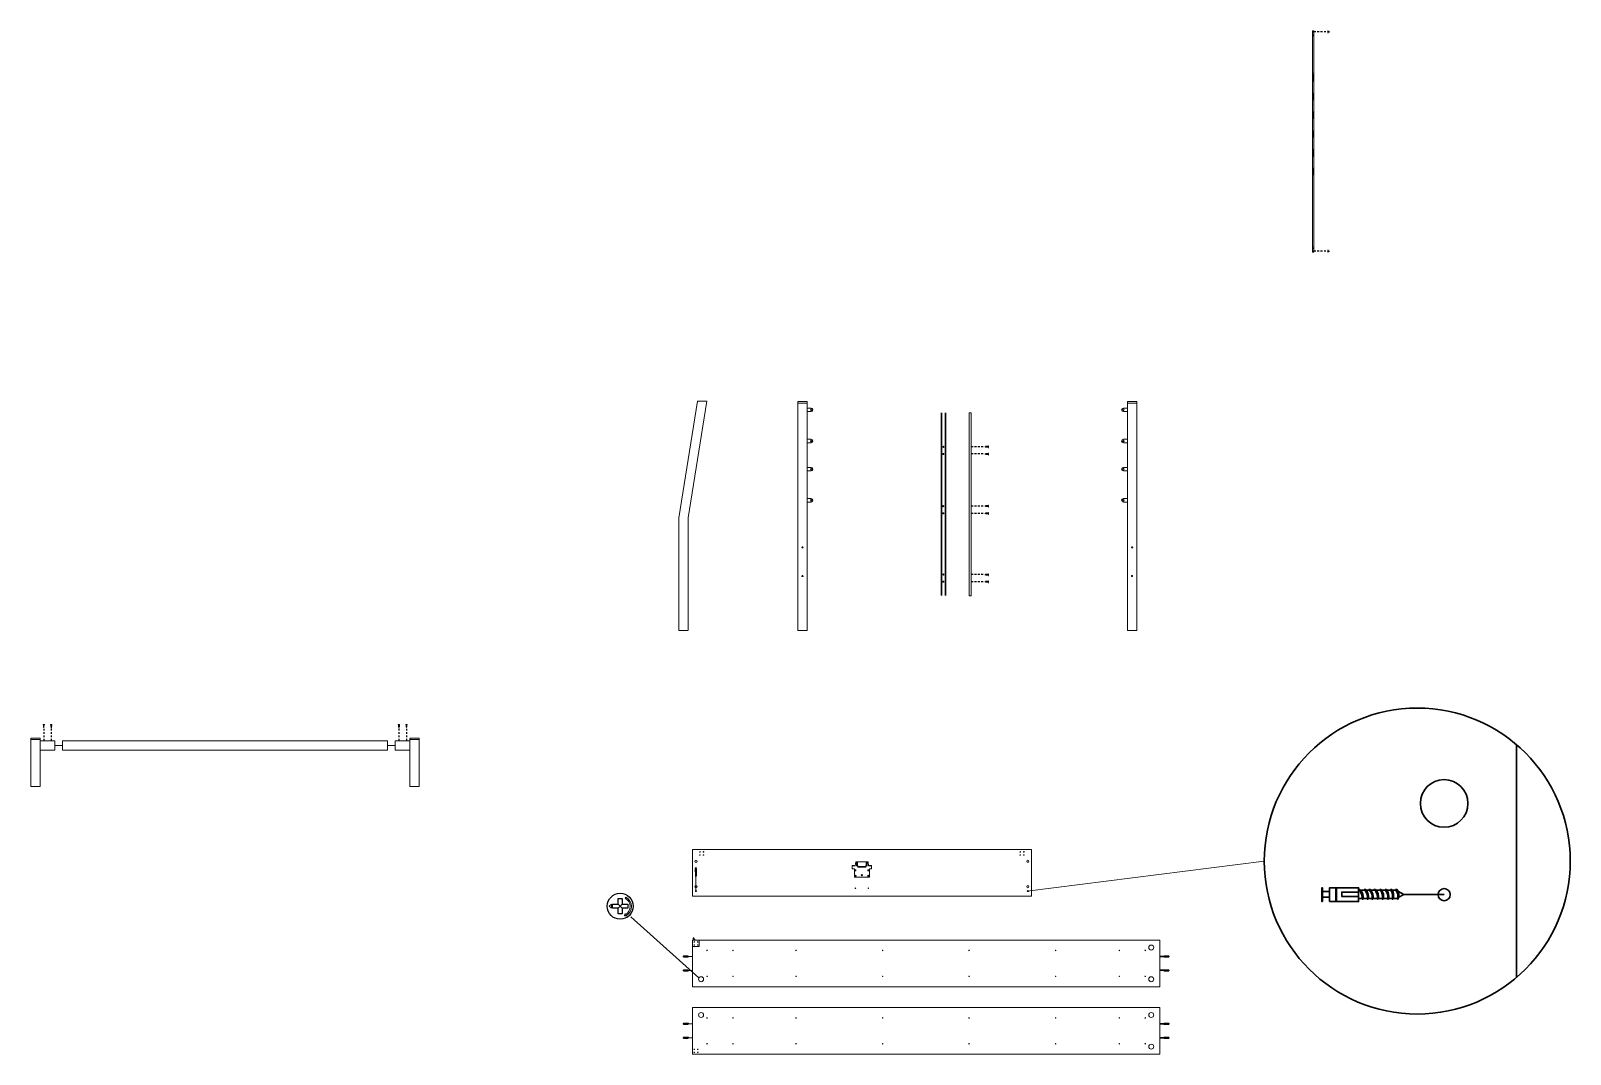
# Model space of a CAD drawing. Header units: inches. Extents: x 157 to 4696, y 42 to 3216.
# Drawn here: x 4038 to 4696, y 2778 to 3216 of the extents above; entities that cross this region are included whole.
import ezdxf

# ---------------------------------------------------------------- set-up
doc = ezdxf.new("R2010")
doc.units = ezdxf.units.IN
doc.header["$MEASUREMENT"] = 0
doc.linetypes.add('DASHDOT', pattern=[1, 0.5, -0.25, 0, -0.25])
for name, color, linetype, lineweight in [('Arredi', 3, 'Continuous', 30), ('quote', 1, 'Continuous', 15), ('Simbologia', 8, 'DASHDOT', 18)]:
    doc.layers.add(name, color=color, linetype=linetype, lineweight=lineweight)
doc.layers.add('Dettagli', color=210, linetype='Continuous', lineweight=0, plot=False)
doc.layers.add('viti e cerniere', color=3, linetype='Continuous')

# ---------------------------------------------------------------- blocks, each defined once
blk = doc.blocks.new('*U59')
at = {"layer": 'Simbologia', "linetype": 'Continuous'}
for p, q in [((-0.14, 1.16), (-0.14, -1.48)), ((0.14, 1.16), (0.14, -1.48))]:
    blk.add_line(p, q, dxfattribs=at)
for centre, start, end in [((0, 1.16), 360, 180), ((0, -1.48), 180, 0)]:
    blk.add_arc(centre, 0.144, start, end, dxfattribs=at)
blk = doc.blocks.new('*U60')
at = {"layer": 'Simbologia', "color": 0, "linetype": 'ByBlock', "lineweight": -2, "transparency": 16777216}
for p in [(0, 40), (0, 32), (0, 24), (0, 16), (0, 8), (0, 0)]:
    blk.add_blockref('*U59', p, dxfattribs=at)

msp = doc.modelspace()

# ---------------------------------------------------------------- linework, layer by layer
at = {"layer": 'Arredi', "color": 0}
for p, q in [((4673.516, 2810.854), (4673.516, 2910.359)), ((4605.974, 2848.78), (4605.975, 2848.78)), ((4606.473, 2848.412), (4605.974, 2848.412)), ((4608.98, 2848.412), (4608.331, 2848.412)), ((4611.007, 2848.412), (4610.36, 2848.412)), ((4613.193, 2848.412), (4612.534, 2848.412)), ((4615.672, 2848.412), (4615.06, 2848.412)), ((4617.873, 2848.412), (4617.252, 2848.412)), ((4620.179, 2848.412), (4619.588, 2848.412)), ((4622.39, 2848.412), (4621.791, 2848.412)), ((4622.075, 2844.562), (4622.695, 2844.89)), ((4625.29, 2846.26), (4622.767, 2847.788)), ((4623.156, 2845.133), (4625.29, 2846.26)), ((4642.524, 2846.253), (4625.116, 2846.253)), ((4607.919, 2844.346), (4607.498, 2844.346)), ((4610.074, 2844.346), (4609.666, 2844.346)), ((4612.079, 2844.346), (4611.672, 2844.346)), ((4614.376, 2844.346), (4613.964, 2844.346)), ((4616.389, 2844.346), (4615.997, 2844.346)), ((4618.693, 2844.346), (4618.296, 2844.346)), ((4620.634, 2844.346), (4620.255, 2844.346)), ((4622.943, 2844.346), (4622.559, 2844.346)), ((4317.217, 2819.962), (4319.265, 2819.962)), ((4317.217, 2819.889), (4319.265, 2819.889)), ((4317.217, 2819.832), (4319.265, 2819.832)), ((4317.217, 2819.78), (4319.265, 2819.78)), ((4317.217, 2819.725), (4319.265, 2819.725)), ((4317.217, 2819.658), (4319.265, 2819.658)), ((4522.694, 2819.849), (4520.993, 2819.849)), ((4524.77, 2819.962), (4522.721, 2819.962)), ((4524.77, 2819.889), (4522.721, 2819.889)), ((4524.77, 2819.832), (4522.721, 2819.832)), ((4524.77, 2819.78), (4522.721, 2819.78)), ((4524.77, 2819.725), (4522.721, 2819.725)), ((4524.77, 2819.658), (4522.721, 2819.658)), ((4317.221, 2814.015), (4319.27, 2814.015)), ((4317.221, 2813.942), (4319.27, 2813.942)), ((4317.221, 2813.886), (4319.27, 2813.886)), ((4317.221, 2813.834), (4319.27, 2813.834)), ((4317.221, 2813.778), (4319.27, 2813.778)), ((4317.221, 2813.711), (4319.27, 2813.711)), ((4522.747, 2813.913), (4521.046, 2813.913)), ((4524.765, 2814.015), (4522.716, 2814.015)), ((4524.765, 2813.942), (4522.716, 2813.942)), ((4524.765, 2813.886), (4522.716, 2813.886)), ((4524.765, 2813.834), (4522.716, 2813.834)), ((4524.765, 2813.778), (4522.716, 2813.778)), ((4524.765, 2813.711), (4522.716, 2813.711)), ((4317.217, 2785.201), (4319.265, 2785.201)), ((4317.217, 2785.134), (4319.265, 2785.134)), ((4317.221, 2791.147), (4319.27, 2791.147)), ((4317.221, 2791.081), (4319.27, 2791.081)), ((4317.221, 2791.025), (4319.27, 2791.025)), ((4317.221, 2790.973), (4319.27, 2790.973)), ((4317.221, 2790.916), (4319.27, 2790.916)), ((4317.221, 2790.843), (4319.27, 2790.843)), ((4522.694, 2790.945), (4520.993, 2790.945)), ((4524.765, 2791.147), (4522.716, 2791.147)), ((4524.765, 2791.081), (4522.716, 2791.081)), ((4524.765, 2791.025), (4522.716, 2791.025)), ((4524.765, 2790.973), (4522.716, 2790.973)), ((4524.765, 2790.916), (4522.716, 2790.916)), ((4524.765, 2790.843), (4522.716, 2790.843)), ((4524.77, 2785.201), (4522.721, 2785.201)), ((4524.77, 2785.134), (4522.721, 2785.134)), ((4317.217, 2785.079), (4319.265, 2785.079)), ((4317.217, 2785.027), (4319.265, 2785.027)), ((4317.217, 2784.97), (4319.265, 2784.97)), ((4317.217, 2784.897), (4319.265, 2784.897)), ((4522.641, 2785.058), (4520.993, 2785.058)), ((4524.77, 2785.079), (4522.721, 2785.079)), ((4524.77, 2785.027), (4522.721, 2785.027)), ((4524.77, 2784.97), (4522.721, 2784.97)), ((4524.77, 2784.897), (4522.721, 2784.897))]:
    msp.add_line(p, q, dxfattribs=at)
for points in [[(4590.499, 2843.283), (4590.499, 2849.191), (4590.277, 2849.191), (4590.277, 2843.283)], [(4593.521, 2847.581), (4593.521, 2845.14), (4590.499, 2845.14), (4590.499, 2847.581)], [(4593.521, 2843.283), (4593.521, 2849.191), (4605.974, 2849.191), (4605.974, 2843.283)], [(4596.537, 2843.283), (4596.537, 2849.191), (4596.28, 2849.191), (4596.28, 2843.283)], [(4605.974, 2845.465), (4605.974, 2847.328), (4598.721, 2847.328), (4598.721, 2845.465)], [(4319.265, 2819.962), (4317.217, 2819.962), (4317.217, 2819.658), (4319.265, 2819.658)], [(4522.721, 2819.962), (4524.77, 2819.962), (4524.77, 2819.658), (4522.721, 2819.658)], [(4319.27, 2814.015), (4317.221, 2814.015), (4317.221, 2813.711), (4319.27, 2813.711)], [(4522.716, 2814.015), (4524.765, 2814.015), (4524.765, 2813.711), (4522.716, 2813.711)], [(4319.265, 2784.897), (4317.217, 2784.897), (4317.217, 2785.201), (4319.265, 2785.201)], [(4319.27, 2790.843), (4317.221, 2790.843), (4317.221, 2791.147), (4319.27, 2791.147)], [(4522.716, 2790.843), (4524.765, 2790.843), (4524.765, 2791.147), (4522.716, 2791.147)], [(4522.721, 2784.897), (4524.77, 2784.897), (4524.77, 2785.201), (4522.721, 2785.201)]]:
    msp.add_lwpolyline(points, close=True, dxfattribs=at)
for points in [[(4607.522, 2844.562), (4605.974, 2844.562), (4605.974, 2848.208), (4606.036, 2848.208)], [(4606.695, 2848.208), (4608.541, 2848.208)], [(4609.704, 2844.562), (4607.953, 2844.562)], [(4609.166, 2848.208), (4610.567, 2848.208)], [(4611.711, 2844.562), (4610.122, 2844.562)], [(4611.19, 2848.208), (4612.754, 2848.208)], [(4613.998, 2844.562), (4612.128, 2844.562)], [(4613.387, 2848.208), (4615.23, 2848.208)], [(4616.052, 2844.562), (4614.42, 2844.562)], [(4615.824, 2848.208), (4617.432, 2848.208)], [(4618.346, 2844.562), (4616.455, 2844.562)], [(4618.034, 2848.208), (4619.736, 2848.208)], [(4620.323, 2844.562), (4618.753, 2844.562)], [(4620.311, 2848.208), (4621.948, 2848.208)], [(4622.075, 2844.562), (4620.714, 2844.562)]]:
    msp.add_lwpolyline(points, dxfattribs=at)
for centre, radius in [((4631.04, 2860.607), 65.418), ((4642.524, 2885.262), 10.168), ((4642.524, 2846.253), 2.596)]:
    msp.add_circle(centre, radius, dxfattribs=at)
for centre, start, end in [((4603.203, 2844.927), 352.29562, 50.25391), ((4603.654, 2845.119), 349.731763, 49.437145), ((4605.417, 2845.204), 348.59175, 47.744307), ((4605.868, 2845.395), 345.995783, 44.103487), ((4607.427, 2845.221), 348.361488, 47.409854), ((4607.878, 2845.412), 345.763133, 43.790117), ((4609.701, 2845.131), 349.568168, 49.190284), ((4610.152, 2845.323), 346.98181, 45.454157), ((4611.826, 2845.525), 344.21762, 41.756437), ((4612.277, 2845.717), 341.567988, 38.445553), ((4614.101, 2845.435), 345.444744, 43.364423), ((4614.552, 2845.627), 342.811975, 39.974111), ((4616.158, 2845.762), 340.936067, 37.685501), ((4616.609, 2845.953), 338.233937, 34.550471), ((4618.432, 2845.672), 342.184537, 39.197652), ((4618.883, 2845.864), 339.503689, 36.001238)]:
    msp.add_arc(centre, 4.334, start, end, dxfattribs=at)
at = {"layer": 'Dettagli', "color": 0, "linetype": 'Continuous'}
for p, q in [((4322.296, 2855.788), (4322.296, 2855.833)), ((4322.296, 2855.56), (4322.296, 2855.603)), ((4322.296, 2855.347), (4322.296, 2855.391)), ((4322.296, 2855.104), (4322.296, 2855.148)), ((4322.296, 2854.891), (4322.296, 2854.932)), ((4322.296, 2854.647), (4322.296, 2854.689)), ((4322.296, 2854.441), (4322.296, 2854.481)), ((4322.296, 2854.196), (4322.296, 2854.237)), ((4322.319, 2854.288), (4322.354, 2854.223)), ((4322.379, 2854.174), (4322.499, 2853.948)), ((4322.499, 2853.948), (4322.661, 2854.215)), ((4322.727, 2855.941), (4322.727, 2855.994)), ((4322.727, 2855.676), (4322.727, 2855.744)), ((4322.727, 2855.461), (4322.727, 2855.53)), ((4322.727, 2855.229), (4322.727, 2855.299)), ((4322.727, 2854.967), (4322.727, 2855.032)), ((4322.727, 2854.733), (4322.727, 2854.799)), ((4322.727, 2854.489), (4322.727, 2854.552)), ((4322.727, 2854.255), (4322.727, 2854.318)), ((4322.766, 2855.994), (4322.766, 2855.994))]:
    msp.add_line(p, q, dxfattribs=at)
at = {"layer": 'Dettagli', "color": 0}
msp.add_line((4322.501, 2847.752), (4322.499, 2853.948), dxfattribs=at)
at = {"layer": 'Dettagli', "color": 0, "linetype": 'Continuous'}
for points in [[(4322.183, 2857.634), (4322.809, 2857.634), (4322.809, 2857.657), (4322.183, 2857.657)], [(4322.639, 2857.314), (4322.38, 2857.314), (4322.38, 2857.634), (4322.639, 2857.634)], [(4322.183, 2856.994), (4322.809, 2856.994), (4322.809, 2857.021), (4322.183, 2857.021)], [(4322.414, 2855.994), (4322.612, 2855.994), (4322.612, 2856.763), (4322.414, 2856.763)]]:
    msp.add_lwpolyline(points, close=True, dxfattribs=at)
for points in [[(4322.183, 2856.924), (4322.183, 2857.314), (4322.809, 2857.314), (4322.809, 2856.924)], [(4322.809, 2856.899), (4322.809, 2855.994), (4322.183, 2855.994), (4322.183, 2856.899)], [(4322.319, 2855.83), (4322.319, 2855.994), (4322.705, 2855.994), (4322.705, 2855.988)], [(4322.319, 2855.599), (4322.319, 2855.785)], [(4322.319, 2855.386), (4322.319, 2855.555)], [(4322.319, 2855.144), (4322.319, 2855.342)], [(4322.319, 2854.926), (4322.319, 2855.099)], [(4322.319, 2854.683), (4322.319, 2854.884)], [(4322.319, 2854.474), (4322.319, 2854.64)], [(4322.319, 2854.288), (4322.319, 2854.433)], [(4322.705, 2855.918), (4322.705, 2855.722)], [(4322.705, 2855.656), (4322.705, 2855.508)], [(4322.705, 2855.442), (4322.705, 2855.276)], [(4322.705, 2855.209), (4322.705, 2855.014)], [(4322.705, 2854.951), (4322.705, 2854.78)], [(4322.705, 2854.716), (4322.705, 2854.536)], [(4322.705, 2854.475), (4322.705, 2854.302)]]:
    msp.add_lwpolyline(points, dxfattribs=at)
for centre, start, end in [((4322.357, 2856.288), 262.29562, 320.25391), ((4322.378, 2856.24), 259.731763, 319.437145), ((4322.387, 2856.053), 258.59175, 317.744307), ((4322.407, 2856.005), 255.995783, 314.103487), ((4322.389, 2855.84), 258.361488, 317.409854), ((4322.409, 2855.793), 255.763133, 313.790117), ((4322.379, 2855.599), 259.568168, 319.190284), ((4322.399, 2855.552), 256.98181, 315.454157), ((4322.421, 2855.374), 254.21762, 311.756437), ((4322.441, 2855.326), 251.567988, 308.445553), ((4322.411, 2855.133), 255.444744, 313.364423), ((4322.432, 2855.085), 252.811975, 309.974111), ((4322.446, 2854.915), 250.936067, 307.685501), ((4322.466, 2854.867), 248.233937, 304.550471), ((4322.436, 2854.674), 252.184537, 309.197652), ((4322.457, 2854.626), 249.503689, 306.001238)]:
    msp.add_arc(centre, 0.459, start, end, dxfattribs=at)
at = {"layer": 'quote', "color": 0}
for p, q in [((4323.189, 3057.343), (4315.189, 3007.343)), ((4319.189, 3007.343), (4327.189, 3057.343)), ((4327.189, 3057.343), (4323.189, 3057.343)), ((4366.09, 2959.201), (4366.09, 3057.001)), ((4370.09, 2959.201), (4370.09, 3057.001)), ((4507.09, 2959.201), (4507.09, 3057.001)), ((4511.09, 3057.001), (4511.09, 2959.201)), ((4371.84, 3054.352), (4370.09, 3054.352)), ((4371.84, 3052.864), (4370.09, 3052.864)), ((4427.365, 2974.193), (4427.365, 3052.305)), ((4427.665, 3052.305), (4427.665, 2974.193)), ((4429.065, 2974.193), (4429.065, 3052.305)), ((4429.365, 3052.305), (4429.365, 2974.193)), ((4505.34, 3054.352), (4507.09, 3054.352)), ((4505.34, 3052.864), (4507.09, 3052.864)), ((4371.84, 3041.008), (4370.09, 3041.008)), ((4371.84, 3039.52), (4370.09, 3039.52)), ((4505.34, 3041.008), (4507.09, 3041.008)), ((4505.34, 3039.52), (4507.09, 3039.52)), ((4370.09, 3031.245), (4370.09, 3011.884)), ((4371.84, 3028.981), (4370.09, 3028.981)), ((4505.34, 3028.981), (4507.09, 3028.981)), ((4371.84, 3027.492), (4370.09, 3027.492)), ((4505.34, 3027.492), (4507.09, 3027.492)), ((4371.84, 3015.637), (4370.09, 3015.637)), ((4505.34, 3015.637), (4507.09, 3015.637)), ((4371.84, 3014.149), (4370.09, 3014.149)), ((4505.34, 3014.149), (4507.09, 3014.149)), ((4315.189, 2959.201), (4315.189, 3007.343)), ((4319.189, 3007.343), (4319.189, 2959.343)), ((4366.09, 2959.201), (4370.09, 2959.201)), ((4038.038, 2892.536), (4038.038, 2912.536)), ((4042.038, 2892.536), (4042.038, 2912.536)), ((4051.629, 2912.103), (4190.629, 2912.103)), ((4200.22, 2892.536), (4200.22, 2912.536)), ((4204.22, 2892.536), (4204.22, 2912.536)), ((4051.629, 2908.103), (4190.629, 2908.103))]:
    msp.add_line(p, q, dxfattribs=at)
for centre, radius in [((4371.84, 3053.608), 0.333), ((4505.34, 3053.608), 0.333), ((4371.84, 3040.264), 0.333), ((4428.365, 3037.786), 0.258), ((4505.34, 3040.264), 0.333), ((4428.365, 3034.703), 0.258), ((4371.84, 3028.237), 0.333), ((4505.34, 3028.237), 0.333), ((4371.84, 3014.893), 0.333), ((4428.323, 3012.415), 0.258), ((4428.323, 3009.332), 0.258), ((4505.34, 3014.893), 0.333), ((4368.105, 2994.768), 0.258), ((4509.074, 2994.768), 0.258), ((4368.123, 2982.504), 0.258), ((4428.365, 2983.173), 0.258), ((4509.057, 2982.504), 0.258), ((4428.365, 2980.09), 0.258)]:
    msp.add_circle(centre, radius, dxfattribs=at)
for centre, start, end in [((4371.84, 3053.608), 270, 90), ((4505.34, 3053.608), 90, 270), ((4371.84, 3040.264), 270, 90), ((4505.34, 3040.264), 90, 270), ((4371.84, 3028.237), 270, 90), ((4505.34, 3028.237), 90, 270), ((4371.84, 3014.893), 270, 90), ((4505.34, 3014.893), 90, 270)]:
    msp.add_arc(centre, 0.744, start, end, dxfattribs=at)
at = {"layer": 'Simbologia', "linetype": 'Continuous'}
for p, q in [((4586.22, 3214.034), (4586.218, 3213.483)), ((4586.218, 3213.483), (4586.802, 3213.483)), ((4586.802, 3214.034), (4586.22, 3214.034)), ((4586.224, 3215.702), (4586.223, 3214.034)), ((4586.224, 3215.702), (4586.803, 3215.702)), ((4586.226, 3213.483), (4586.226, 3123.186)), ((4586.803, 3215.702), (4586.802, 3214.034)), ((4586.802, 3213.483), (4586.802, 3214.034)), ((4586.802, 3214.034), (4586.802, 3213.483)), ((4586.802, 3213.483), (4586.802, 3123.186)), ((4586.226, 3197.57), (4586.802, 3197.57)), ((4586.22, 3122.635), (4586.218, 3123.186)), ((4586.802, 3122.635), (4586.22, 3122.635)), ((4586.224, 3120.967), (4586.223, 3122.635)), ((4586.224, 3120.967), (4586.803, 3120.967)), ((4586.226, 3123.186), (4586.802, 3123.186)), ((4586.802, 3123.186), (4586.802, 3122.635)), ((4586.802, 3122.635), (4586.802, 3123.186)), ((4586.803, 3120.967), (4586.802, 3122.635)), ((4370.09, 3056.445), (4366.09, 3056.445)), ((4366.29, 3057.201), (4369.89, 3057.201)), ((4507.09, 3056.445), (4511.09, 3056.445)), ((4507.29, 3057.201), (4510.89, 3057.201)), ((4439.439, 3052.363), (4440.039, 3052.363)), ((4439.439, 2974.116), (4439.439, 3052.363)), ((4440.239, 3052.163), (4440.239, 2974.316)), ((4446.353, 3037.682), (4446.391, 3037.682)), ((4446.45, 3037.682), (4446.527, 3037.682)), ((4446.586, 3037.682), (4446.662, 3037.682)), ((4446.721, 3037.682), (4446.798, 3037.682)), ((4446.857, 3037.682), (4446.933, 3037.682)), ((4446.992, 3037.682), (4447.069, 3037.682)), ((4447.128, 3037.682), (4447.204, 3037.682)), ((4446.353, 3034.605), (4446.391, 3034.605)), ((4446.45, 3034.605), (4446.527, 3034.605)), ((4446.586, 3034.605), (4446.662, 3034.605)), ((4446.721, 3034.605), (4446.798, 3034.605)), ((4446.857, 3034.605), (4446.933, 3034.605)), ((4446.992, 3034.605), (4447.069, 3034.605)), ((4447.128, 3034.605), (4447.204, 3034.605)), ((4446.353, 3012.282), (4446.391, 3012.282)), ((4446.353, 3009.204), (4446.391, 3009.204)), ((4446.45, 3012.282), (4446.527, 3012.282)), ((4446.45, 3009.204), (4446.527, 3009.204)), ((4446.586, 3012.282), (4446.662, 3012.282)), ((4446.586, 3009.204), (4446.662, 3009.204)), ((4446.721, 3012.282), (4446.798, 3012.282)), ((4446.721, 3009.204), (4446.798, 3009.204)), ((4446.857, 3012.282), (4446.933, 3012.282)), ((4446.857, 3009.204), (4446.933, 3009.204)), ((4446.992, 3012.282), (4447.069, 3012.282)), ((4446.992, 3009.204), (4447.069, 3009.204)), ((4447.128, 3012.282), (4447.204, 3012.282)), ((4447.128, 3009.204), (4447.204, 3009.204)), ((4446.353, 2983.003), (4446.391, 2983.003)), ((4446.45, 2983.003), (4446.527, 2983.003)), ((4446.586, 2983.003), (4446.662, 2983.003)), ((4446.721, 2983.003), (4446.798, 2983.003)), ((4446.857, 2983.003), (4446.933, 2983.003)), ((4446.992, 2983.003), (4447.069, 2983.003)), ((4447.128, 2983.003), (4447.204, 2983.003)), ((4446.353, 2979.926), (4446.391, 2979.926)), ((4446.45, 2979.926), (4446.527, 2979.926)), ((4446.586, 2979.926), (4446.662, 2979.926)), ((4446.721, 2979.926), (4446.798, 2979.926)), ((4446.857, 2979.926), (4446.933, 2979.926)), ((4446.992, 2979.926), (4447.069, 2979.926)), ((4447.128, 2979.926), (4447.204, 2979.926)), ((4440.039, 2974.116), (4439.439, 2974.116)), ((4315.189, 2959.201), (4319.189, 2959.201)), ((4507.09, 2959.201), (4511.09, 2959.201)), ((4043.484, 2917.931), (4043.484, 2917.881)), ((4043.484, 2917.881), (4043.67, 2917.881)), ((4043.67, 2918.559), (4043.67, 2918.483)), ((4043.67, 2918.423), (4043.67, 2918.347)), ((4043.67, 2918.288), (4043.67, 2918.211)), ((4043.67, 2918.152), (4043.67, 2918.076)), ((4043.67, 2918.017), (4043.67, 2917.94)), ((4046.726, 2917.943), (4046.726, 2917.893)), ((4046.726, 2917.893), (4046.912, 2917.893)), ((4046.912, 2918.571), (4046.912, 2918.494)), ((4046.912, 2918.435), (4046.912, 2918.359)), ((4046.912, 2918.3), (4046.912, 2918.223)), ((4046.912, 2918.164), (4046.912, 2918.088)), ((4046.912, 2918.029), (4046.912, 2917.952)), ((4195.346, 2918.571), (4195.346, 2918.494)), ((4195.346, 2918.435), (4195.346, 2918.359)), ((4195.346, 2918.3), (4195.346, 2918.223)), ((4195.346, 2918.164), (4195.346, 2918.088)), ((4195.346, 2918.029), (4195.346, 2917.952)), ((4195.532, 2917.893), (4195.346, 2917.893)), ((4195.532, 2917.943), (4195.532, 2917.893)), ((4198.588, 2918.559), (4198.588, 2918.483)), ((4198.588, 2918.423), (4198.588, 2918.347)), ((4198.588, 2918.288), (4198.588, 2918.211)), ((4198.588, 2918.152), (4198.588, 2918.076)), ((4198.588, 2918.017), (4198.588, 2917.94)), ((4198.774, 2917.881), (4198.588, 2917.881)), ((4198.774, 2917.931), (4198.774, 2917.881)), ((4038.038, 2912.536), (4042.038, 2912.536)), ((4042.038, 2911.853), (4042.038, 2912.353)), ((4042.038, 2912.103), (4048.327, 2912.103)), ((4042.038, 2912.103), (4042.038, 2908.103)), ((4048.327, 2912.103), (4048.327, 2908.103)), ((4051.629, 2910.103), (4051.629, 2912.103)), ((4051.629, 2912.103), (4051.629, 2908.103)), ((4190.629, 2912.103), (4190.629, 2908.103)), ((4200.22, 2912.103), (4193.931, 2912.103)), ((4193.931, 2912.103), (4193.931, 2908.103)), ((4204.22, 2912.536), (4200.22, 2912.536)), ((4200.22, 2911.853), (4200.22, 2912.353)), ((4200.22, 2912.103), (4200.22, 2908.103)), ((4042.038, 2908.103), (4048.327, 2908.103)), ((4048.327, 2910.103), (4051.629, 2910.103)), ((4193.931, 2910.103), (4190.629, 2910.103)), ((4200.22, 2908.103), (4193.931, 2908.103)), ((4320.993, 2855.548), (4320.993, 2865.548)), ((4390.479, 2858.65), (4389.34, 2858.65)), ((4389.34, 2858.65), (4389.34, 2858.504)), ((4389.34, 2857.282), (4389.34, 2858.504)), ((4389.34, 2858.504), (4390.628, 2858.504)), ((4390.479, 2858.504), (4390.479, 2858.65)), ((4390.628, 2858.504), (4390.855, 2860.229)), ((4390.855, 2860.229), (4391.252, 2860.229)), ((4391.252, 2860.229), (4391.252, 2858.504)), ((4391.252, 2860.229), (4395.736, 2860.229)), ((4391.252, 2858.672), (4391.651, 2858.672)), ((4391.252, 2858.504), (4391.516, 2858.504)), ((4391.516, 2858.504), (4391.853, 2857.986)), ((4391.651, 2858.672), (4391.651, 2860.229)), ((4391.651, 2858.672), (4391.968, 2858.22)), ((4391.853, 2857.986), (4393.536, 2857.986)), ((4391.968, 2858.22), (4393.686, 2858.22)), ((4395.02, 2858.22), (4393.302, 2858.22)), ((4395.135, 2857.986), (4393.453, 2857.986)), ((4395.337, 2858.672), (4395.02, 2858.22)), ((4395.472, 2858.504), (4395.135, 2857.986)), ((4395.337, 2858.672), (4395.337, 2860.229)), ((4395.736, 2858.672), (4395.337, 2858.672)), ((4395.736, 2858.504), (4395.472, 2858.504)), ((4396.133, 2860.229), (4395.736, 2860.229)), ((4395.736, 2860.229), (4395.736, 2858.504)), ((4396.36, 2858.504), (4396.133, 2860.229)), ((4397.648, 2858.504), (4396.36, 2858.504)), ((4396.509, 2858.504), (4396.509, 2858.65)), ((4396.509, 2858.65), (4397.648, 2858.65)), ((4397.648, 2858.65), (4397.648, 2858.504)), ((4397.648, 2857.282), (4397.648, 2858.504)), ((4464.248, 2847.756), (4565.622, 2860.607)), ((4390.274, 2857.282), (4389.34, 2857.282)), ((4390.274, 2853.711), (4390.274, 2857.282)), ((4390.274, 2853.711), (4396.714, 2853.711)), ((4396.714, 2853.711), (4396.714, 2857.282)), ((4396.714, 2857.282), (4397.648, 2857.282)), ((4292.26, 2844.719), (4292.581, 2845.181)), ((4286.445, 2842.115), (4285.38, 2841.293)), ((4285.38, 2841.293), (4286.445, 2840.471)), ((4286.445, 2840.471), (4286.445, 2842.115)), ((4292.183, 2838.095), (4291.976, 2837.162)), ((4292.846, 2836.988), (4292.183, 2838.095)), ((4291.976, 2837.162), (4292.846, 2836.988)), ((4323.8, 2810.613), (4294.655, 2836.806)), ((4320.993, 2826.748), (4320.993, 2826.476)), ((4320.993, 2825.148), (4320.993, 2806.848)), ((4321.093, 2826.848), (4321.358, 2826.848)), ((4321.358, 2827.706), (4321.358, 2826.848)), ((4322.211, 2826.848), (4321.539, 2827.766)), ((4323.815, 2826.848), (4322.211, 2826.848)), ((4323.915, 2824.16), (4323.915, 2826.748)), ((4319.403, 2819.788), (4320.988, 2819.788)), ((4319.402, 2813.863), (4320.987, 2813.863)), ((4319.408, 2790.973), (4320.994, 2790.973)), ((4319.407, 2785.049), (4320.993, 2785.049))]:
    msp.add_line(p, q, dxfattribs=at)
for points in [[(4043.294, 2918.987), (4043.294, 2918.914), (4043.86, 2918.914), (4043.86, 2918.987)], [(4046.536, 2918.999), (4046.536, 2918.926), (4047.102, 2918.926), (4047.102, 2918.999)], [(4195.722, 2918.999), (4195.722, 2918.926), (4195.156, 2918.926), (4195.156, 2918.999)], [(4198.964, 2918.987), (4198.964, 2918.914), (4198.398, 2918.914), (4198.398, 2918.987)], [(4320.993, 2865.548), (4465.993, 2865.548), (4465.993, 2845.548), (4320.993, 2845.548)], [(4320.993, 2798.01), (4520.993, 2798.01), (4520.993, 2778.01), (4320.993, 2778.01)]]:
    msp.add_lwpolyline(points, close=True, dxfattribs=at)
for points in [[(4041.838, 2913.126), (4038.238, 2913.126, 0.4142136), (4038.038, 2912.926), (4038.038, 2892.458), (4042.038, 2892.458), (4042.038, 2912.926, 0.4142136)], [(4200.42, 2913.126), (4204.02, 2913.126, -0.4142136), (4204.22, 2912.926), (4204.22, 2892.458), (4200.22, 2892.458), (4200.22, 2912.926, -0.4142136)]]:
    msp.add_lwpolyline(points, format="xyb", close=True, dxfattribs=at)
msp.add_lwpolyline([(4320.993, 2806.848), (4520.993, 2806.848), (4520.993, 2826.848), (4320.993, 2826.848), (4320.993, 2824.16, 0.4142136), (4321.093, 2824.06), (4323.815, 2824.06)], format="xyb", dxfattribs=at)
for centre, radius in [((4586.498, 3215.237), 0.15), ((4586.498, 3121.432), 0.15), ((4324.222, 2864.523), 0.11), ((4325.756, 2864.523), 0.11), ((4461.23, 2864.523), 0.11), ((4462.764, 2864.523), 0.11), ((4322.511, 2860.548), 0.475), ((4324.222, 2863.21), 0.11), ((4325.756, 2863.21), 0.11), ((4461.23, 2863.21), 0.11), ((4462.764, 2863.21), 0.11), ((4464.475, 2860.548), 0.475), ((4390.731, 2856.618), 0.25), ((4390.737, 2854.327), 0.25), ((4393.447, 2854.582), 0.25), ((4396.251, 2854.327), 0.25), ((4396.257, 2856.618), 0.25), ((4322.511, 2849.648), 0.475), ((4322.511, 2847.756), 0.227), ((4390.737, 2849.014), 0.11), ((4390.762, 2849.014), 0.11), ((4396.271, 2849.014), 0.11), ((4464.475, 2849.648), 0.475), ((4464.475, 2847.756), 0.227), ((4321.784, 2826.056), 0.11), ((4321.784, 2824.743), 0.11), ((4323.318, 2826.056), 0.11), ((4323.318, 2824.743), 0.11), ((4517.267, 2823.619), 1.064), ((4327.313, 2822.393), 0.11), ((4338.402, 2822.393), 0.11), ((4365.387, 2822.393), 0.11), ((4402.385, 2822.393), 0.11), ((4439.38, 2822.393), 0.11), ((4476.406, 2822.393), 0.11), ((4503.584, 2822.393), 0.11), ((4514.674, 2822.393), 0.11), ((4324.719, 2810.078), 1.064), ((4327.313, 2811.304), 0.11), ((4338.402, 2811.304), 0.11), ((4365.387, 2811.304), 0.11), ((4402.385, 2811.304), 0.11), ((4439.38, 2811.304), 0.11), ((4476.406, 2811.304), 0.11), ((4503.584, 2811.304), 0.11), ((4514.674, 2811.304), 0.11), ((4517.267, 2810.078), 1.064), ((4324.719, 2794.781), 1.064), ((4327.313, 2793.555), 0.11), ((4338.402, 2793.555), 0.11), ((4365.387, 2793.555), 0.11), ((4402.385, 2793.555), 0.11), ((4439.38, 2793.555), 0.11), ((4476.406, 2793.555), 0.11), ((4503.584, 2793.555), 0.11), ((4514.674, 2793.555), 0.11), ((4517.267, 2794.781), 1.064), ((4321.784, 2780.116), 0.11), ((4321.784, 2778.803), 0.11), ((4323.318, 2780.116), 0.11), ((4323.318, 2778.803), 0.11), ((4327.313, 2782.465), 0.11), ((4338.402, 2782.465), 0.11), ((4365.387, 2782.465), 0.11), ((4402.385, 2782.465), 0.11), ((4439.38, 2782.465), 0.11), ((4476.406, 2782.465), 0.11), ((4503.584, 2782.465), 0.11), ((4514.674, 2782.465), 0.11), ((4517.267, 2781.24), 1.064)]:
    msp.add_circle(centre, radius, dxfattribs=at)
for centre, radius, start, end in [((4366.29, 3057.001), 0.2, 90, 180), ((4369.89, 3057.001), 0.2, 0, 90), ((4507.29, 3057.001), 0.2, 90, 180), ((4510.89, 3057.001), 0.2, 0, 90), ((4440.039, 3052.163), 0.2, 0, 90), ((4440.039, 2974.316), 0.2, 270, 0), ((4290.355, 2841.189), 4.011, 300.61363, 61.646807), ((4290.394, 2841.185), 4.555, 300.249851, 61.299431), ((4321.093, 2826.748), 0.1, 90, 180), ((4321.458, 2827.706), 0.1, 36.222078, 180), ((4323.815, 2826.748), 0.1, 0, 90), ((4323.815, 2824.16), 0.1, 270, 0)]:
    msp.add_arc(centre, radius, start, end, dxfattribs=at)
at = {"layer": 'viti e cerniere'}
for p, q in [((4587.614, 3215.262), (4586.802, 3215.262)), ((4589.051, 3215.262), (4588.24, 3215.262)), ((4590.53, 3215.248), (4589.718, 3215.248)), ((4591.967, 3215.248), (4591.156, 3215.248)), ((4592.915, 3215.327), (4592.856, 3215.327)), ((4592.98, 3215.185), (4592.922, 3215.185)), ((4593.018, 3215.327), (4592.96, 3215.327)), ((4593.084, 3215.185), (4593.025, 3215.185)), ((4593.122, 3215.327), (4593.063, 3215.327)), ((4593.148, 3215.185), (4593.129, 3215.185)), ((4587.614, 3121.407), (4586.802, 3121.407)), ((4589.051, 3121.407), (4588.24, 3121.407)), ((4590.53, 3121.421), (4589.718, 3121.421)), ((4591.967, 3121.421), (4591.156, 3121.421)), ((4592.915, 3121.342), (4592.856, 3121.342)), ((4592.98, 3121.484), (4592.922, 3121.484)), ((4593.018, 3121.342), (4592.96, 3121.342)), ((4593.084, 3121.484), (4593.025, 3121.484)), ((4593.122, 3121.342), (4593.063, 3121.342)), ((4593.148, 3121.484), (4593.129, 3121.484)), ((4441.051, 3037.794), (4440.239, 3037.794)), ((4442.488, 3037.794), (4441.677, 3037.794)), ((4443.926, 3037.794), (4443.115, 3037.794)), ((4445.364, 3037.794), (4444.552, 3037.794)), ((4446.441, 3037.869), (4446.364, 3037.869)), ((4446.576, 3037.869), (4446.5, 3037.869)), ((4446.712, 3037.869), (4446.636, 3037.869)), ((4446.848, 3037.869), (4446.771, 3037.869)), ((4446.983, 3037.869), (4446.907, 3037.869)), ((4447.119, 3037.869), (4447.042, 3037.869)), ((4447.254, 3037.869), (4447.178, 3037.869)), ((4447.34, 3037.682), (4447.264, 3037.682)), ((4447.39, 3037.869), (4447.313, 3037.869)), ((4447.476, 3037.682), (4447.399, 3037.682)), ((4447.526, 3037.869), (4447.449, 3037.869)), ((4447.56, 3037.682), (4447.535, 3037.682)), ((4441.051, 3034.716), (4440.239, 3034.716)), ((4442.488, 3034.716), (4441.677, 3034.716)), ((4443.926, 3034.716), (4443.115, 3034.716)), ((4445.364, 3034.716), (4444.552, 3034.716)), ((4446.441, 3034.791), (4446.364, 3034.791)), ((4446.576, 3034.791), (4446.5, 3034.791)), ((4446.712, 3034.791), (4446.636, 3034.791)), ((4446.848, 3034.791), (4446.771, 3034.791)), ((4446.983, 3034.791), (4446.907, 3034.791)), ((4447.119, 3034.791), (4447.042, 3034.791)), ((4447.254, 3034.791), (4447.178, 3034.791)), ((4447.34, 3034.605), (4447.264, 3034.605)), ((4447.39, 3034.791), (4447.313, 3034.791)), ((4447.476, 3034.605), (4447.399, 3034.605)), ((4447.526, 3034.791), (4447.449, 3034.791)), ((4447.56, 3034.605), (4447.535, 3034.605)), ((4441.051, 3012.393), (4440.239, 3012.393)), ((4441.051, 3009.315), (4440.239, 3009.315)), ((4442.488, 3012.393), (4441.677, 3012.393)), ((4442.488, 3009.315), (4441.677, 3009.315)), ((4443.926, 3012.393), (4443.115, 3012.393)), ((4443.926, 3009.315), (4443.115, 3009.315)), ((4445.364, 3012.393), (4444.552, 3012.393)), ((4445.364, 3009.315), (4444.552, 3009.315)), ((4446.441, 3012.468), (4446.364, 3012.468)), ((4446.441, 3009.39), (4446.364, 3009.39)), ((4446.576, 3012.468), (4446.5, 3012.468)), ((4446.576, 3009.39), (4446.5, 3009.39)), ((4446.712, 3012.468), (4446.636, 3012.468)), ((4446.712, 3009.39), (4446.636, 3009.39)), ((4446.848, 3012.468), (4446.771, 3012.468)), ((4446.848, 3009.39), (4446.771, 3009.39)), ((4446.983, 3012.468), (4446.907, 3012.468)), ((4446.983, 3009.39), (4446.907, 3009.39)), ((4447.119, 3012.468), (4447.042, 3012.468)), ((4447.119, 3009.39), (4447.042, 3009.39)), ((4447.254, 3012.468), (4447.178, 3012.468)), ((4447.254, 3009.39), (4447.178, 3009.39)), ((4447.34, 3012.282), (4447.264, 3012.282)), ((4447.34, 3009.204), (4447.264, 3009.204)), ((4447.39, 3012.468), (4447.313, 3012.468)), ((4447.39, 3009.39), (4447.313, 3009.39)), ((4447.476, 3012.282), (4447.399, 3012.282)), ((4447.476, 3009.204), (4447.399, 3009.204)), ((4447.526, 3012.468), (4447.449, 3012.468)), ((4447.526, 3009.39), (4447.449, 3009.39)), ((4447.56, 3012.282), (4447.535, 3012.282)), ((4447.56, 3009.204), (4447.535, 3009.204)), ((4441.051, 2983.115), (4440.239, 2983.115)), ((4442.488, 2983.115), (4441.677, 2983.115)), ((4443.926, 2983.115), (4443.115, 2983.115)), ((4445.364, 2983.115), (4444.552, 2983.115)), ((4446.441, 2983.19), (4446.364, 2983.19)), ((4446.576, 2983.19), (4446.5, 2983.19)), ((4446.712, 2983.19), (4446.636, 2983.19)), ((4446.848, 2983.19), (4446.771, 2983.19)), ((4446.983, 2983.19), (4446.907, 2983.19)), ((4447.119, 2983.19), (4447.042, 2983.19)), ((4447.254, 2983.19), (4447.178, 2983.19)), ((4447.34, 2983.003), (4447.264, 2983.003)), ((4447.39, 2983.19), (4447.313, 2983.19)), ((4447.476, 2983.003), (4447.399, 2983.003)), ((4447.526, 2983.19), (4447.449, 2983.19)), ((4447.56, 2983.003), (4447.535, 2983.003)), ((4441.051, 2980.037), (4440.239, 2980.037)), ((4442.488, 2980.037), (4441.677, 2980.037)), ((4443.926, 2980.037), (4443.115, 2980.037)), ((4445.364, 2980.037), (4444.552, 2980.037)), ((4446.441, 2980.112), (4446.364, 2980.112)), ((4446.576, 2980.112), (4446.5, 2980.112)), ((4446.712, 2980.112), (4446.636, 2980.112)), ((4446.848, 2980.112), (4446.771, 2980.112)), ((4446.983, 2980.112), (4446.907, 2980.112)), ((4447.119, 2980.112), (4447.042, 2980.112)), ((4447.254, 2980.112), (4447.178, 2980.112)), ((4447.34, 2979.926), (4447.264, 2979.926)), ((4447.39, 2980.112), (4447.313, 2980.112)), ((4447.476, 2979.926), (4447.399, 2979.926)), ((4447.526, 2980.112), (4447.449, 2980.112)), ((4447.56, 2979.926), (4447.535, 2979.926)), ((4043.484, 2918.88), (4043.484, 2918.804)), ((4043.484, 2918.745), (4043.484, 2918.668)), ((4043.484, 2918.609), (4043.484, 2918.532)), ((4043.484, 2918.473), (4043.484, 2918.397)), ((4043.484, 2918.338), (4043.484, 2918.261)), ((4043.484, 2918.202), (4043.484, 2918.126)), ((4043.484, 2918.067), (4043.484, 2917.99)), ((4043.558, 2917.227), (4043.558, 2916.416)), ((4043.67, 2918.914), (4043.67, 2918.889)), ((4043.67, 2918.83), (4043.67, 2918.754)), ((4043.67, 2918.695), (4043.67, 2918.618)), ((4046.726, 2918.892), (4046.726, 2918.815)), ((4046.726, 2918.756), (4046.726, 2918.68)), ((4046.726, 2918.621), (4046.726, 2918.544)), ((4046.726, 2918.485), (4046.726, 2918.409)), ((4046.726, 2918.35), (4046.726, 2918.273)), ((4046.726, 2918.214), (4046.726, 2918.138)), ((4046.726, 2918.078), (4046.726, 2918.002)), ((4046.8, 2917.239), (4046.8, 2916.428)), ((4046.912, 2918.926), (4046.912, 2918.901)), ((4046.912, 2918.842), (4046.912, 2918.766)), ((4046.912, 2918.706), (4046.912, 2918.63)), ((4195.346, 2918.926), (4195.346, 2918.901)), ((4195.346, 2918.842), (4195.346, 2918.766)), ((4195.346, 2918.706), (4195.346, 2918.63)), ((4195.458, 2917.239), (4195.458, 2916.428)), ((4195.532, 2918.892), (4195.532, 2918.815)), ((4195.532, 2918.756), (4195.532, 2918.68)), ((4195.532, 2918.621), (4195.532, 2918.544)), ((4195.532, 2918.485), (4195.532, 2918.409)), ((4195.532, 2918.35), (4195.532, 2918.273)), ((4195.532, 2918.214), (4195.532, 2918.138)), ((4195.532, 2918.078), (4195.532, 2918.002)), ((4198.588, 2918.914), (4198.588, 2918.889)), ((4198.588, 2918.83), (4198.588, 2918.754)), ((4198.588, 2918.695), (4198.588, 2918.618)), ((4198.7, 2917.227), (4198.7, 2916.416)), ((4198.774, 2918.88), (4198.774, 2918.804)), ((4198.774, 2918.745), (4198.774, 2918.668)), ((4198.774, 2918.609), (4198.774, 2918.532)), ((4198.774, 2918.473), (4198.774, 2918.397)), ((4198.774, 2918.338), (4198.774, 2918.261)), ((4198.774, 2918.202), (4198.774, 2918.126)), ((4198.774, 2918.067), (4198.774, 2917.99)), ((4043.558, 2915.789), (4043.558, 2914.978)), ((4043.558, 2914.352), (4043.558, 2913.54)), ((4043.558, 2912.914), (4043.558, 2912.103)), ((4046.8, 2915.801), (4046.8, 2914.99)), ((4046.8, 2914.363), (4046.8, 2913.552)), ((4046.8, 2912.926), (4046.8, 2912.115)), ((4195.458, 2915.801), (4195.458, 2914.99)), ((4195.458, 2914.363), (4195.458, 2913.552)), ((4195.458, 2912.926), (4195.458, 2912.115)), ((4198.7, 2915.789), (4198.7, 2914.978)), ((4198.7, 2914.352), (4198.7, 2913.54)), ((4198.7, 2912.914), (4198.7, 2912.103)), ((4289.302, 2844.582), (4290.946, 2844.582)), ((4289.302, 2842.115), (4289.302, 2844.582)), ((4290.946, 2844.582), (4290.946, 2842.115)), ((4286.864, 2840.471), (4286.864, 2842.115)), ((4286.864, 2842.115), (4289.302, 2842.115)), ((4289.302, 2840.471), (4286.864, 2840.471)), ((4289.302, 2842.115), (4290.946, 2840.471)), ((4289.302, 2840.471), (4290.946, 2842.115)), ((4289.302, 2838.004), (4289.302, 2840.471)), ((4290.946, 2838.004), (4289.302, 2838.004)), ((4290.946, 2842.115), (4293.442, 2842.115)), ((4290.946, 2840.471), (4290.946, 2838.004)), ((4293.442, 2840.471), (4290.946, 2840.471)), ((4293.442, 2842.115), (4293.442, 2840.471))]:
    msp.add_line(p, q, dxfattribs=at)
at = {"layer": 'viti e cerniere', "linetype": 'ByBlock', "lineweight": 100}
for p, q in [((4592.818, 3215.185), (4592.876, 3215.185)), ((4592.818, 3121.484), (4592.876, 3121.484))]:
    msp.add_line(p, q, dxfattribs=at)
at = {"layer": 'viti e cerniere'}
for points in [[(4592.856, 3215.37), (4592.811, 3215.327), (4592.773, 3215.185), (4592.773, 3215.141), (4592.856, 3215.37), (4592.856, 3215.327), (4592.818, 3215.185), (4592.773, 3215.141)], [(4592.96, 3215.37), (4592.915, 3215.327), (4592.876, 3215.185), (4592.876, 3215.141), (4592.96, 3215.37), (4592.96, 3215.327), (4592.922, 3215.185), (4592.876, 3215.141)], [(4593.063, 3215.37), (4593.018, 3215.327), (4592.98, 3215.185), (4592.98, 3215.141), (4593.063, 3215.37), (4593.063, 3215.327), (4593.025, 3215.185), (4592.98, 3215.141)], [(4593.148, 3215.352), (4593.122, 3215.327), (4593.084, 3215.185), (4593.084, 3215.141), (4593.148, 3215.318)], [(4593.148, 3215.256), (4593.129, 3215.185), (4593.084, 3215.141)], [(4592.856, 3121.299), (4592.811, 3121.342), (4592.773, 3121.484), (4592.773, 3121.528), (4592.856, 3121.299), (4592.856, 3121.342), (4592.818, 3121.484), (4592.773, 3121.528)], [(4592.96, 3121.299), (4592.915, 3121.342), (4592.876, 3121.484), (4592.876, 3121.528), (4592.96, 3121.299), (4592.96, 3121.342), (4592.922, 3121.484), (4592.876, 3121.528)], [(4593.063, 3121.299), (4593.018, 3121.342), (4592.98, 3121.484), (4592.98, 3121.528), (4593.063, 3121.299), (4593.063, 3121.342), (4593.025, 3121.484), (4592.98, 3121.528)], [(4593.148, 3121.317), (4593.122, 3121.342), (4593.084, 3121.484), (4593.084, 3121.528), (4593.148, 3121.351)], [(4593.148, 3121.413), (4593.129, 3121.484), (4593.084, 3121.528)], [(4446.364, 3037.869), (4446.364, 3037.869), (4446.353, 3037.682), (4446.353, 3037.682), (4446.364, 3037.869), (4446.364, 3037.869), (4446.353, 3037.682), (4446.353, 3037.682)], [(4446.5, 3037.925), (4446.441, 3037.869), (4446.391, 3037.682), (4446.391, 3037.626), (4446.5, 3037.925), (4446.5, 3037.869), (4446.45, 3037.682), (4446.391, 3037.626)], [(4446.636, 3037.925), (4446.576, 3037.869), (4446.527, 3037.682), (4446.527, 3037.626), (4446.636, 3037.925), (4446.636, 3037.869), (4446.586, 3037.682), (4446.527, 3037.626)], [(4446.771, 3037.925), (4446.712, 3037.869), (4446.662, 3037.682), (4446.662, 3037.626), (4446.771, 3037.925), (4446.771, 3037.869), (4446.721, 3037.682), (4446.662, 3037.626)], [(4446.907, 3037.925), (4446.848, 3037.869), (4446.798, 3037.682), (4446.798, 3037.626), (4446.907, 3037.925), (4446.907, 3037.869), (4446.857, 3037.682), (4446.798, 3037.626)], [(4447.042, 3037.925), (4446.983, 3037.869), (4446.933, 3037.682), (4446.933, 3037.626), (4447.042, 3037.925), (4447.042, 3037.869), (4446.992, 3037.682), (4446.933, 3037.626)], [(4447.178, 3037.925), (4447.119, 3037.869), (4447.069, 3037.682), (4447.069, 3037.626), (4447.178, 3037.925), (4447.178, 3037.869), (4447.128, 3037.682), (4447.069, 3037.626)], [(4447.313, 3037.925), (4447.254, 3037.869), (4447.204, 3037.682), (4447.204, 3037.626), (4447.313, 3037.925), (4447.313, 3037.869), (4447.264, 3037.682), (4447.204, 3037.626)], [(4447.449, 3037.925), (4447.39, 3037.869), (4447.34, 3037.682), (4447.34, 3037.626), (4447.449, 3037.925), (4447.449, 3037.869), (4447.399, 3037.682), (4447.34, 3037.626)], [(4447.56, 3037.901), (4447.526, 3037.869), (4447.476, 3037.682), (4447.476, 3037.626), (4447.56, 3037.857)], [(4447.56, 3037.776), (4447.535, 3037.682), (4447.476, 3037.626)], [(4446.364, 3034.791), (4446.364, 3034.791), (4446.353, 3034.605), (4446.353, 3034.605), (4446.364, 3034.791), (4446.364, 3034.791), (4446.353, 3034.605), (4446.353, 3034.605)], [(4446.5, 3034.847), (4446.441, 3034.791), (4446.391, 3034.605), (4446.391, 3034.548), (4446.5, 3034.847), (4446.5, 3034.791), (4446.45, 3034.605), (4446.391, 3034.548)], [(4446.636, 3034.847), (4446.576, 3034.791), (4446.527, 3034.605), (4446.527, 3034.548), (4446.636, 3034.847), (4446.636, 3034.791), (4446.586, 3034.605), (4446.527, 3034.548)], [(4446.771, 3034.847), (4446.712, 3034.791), (4446.662, 3034.605), (4446.662, 3034.548), (4446.771, 3034.847), (4446.771, 3034.791), (4446.721, 3034.605), (4446.662, 3034.548)], [(4446.907, 3034.847), (4446.848, 3034.791), (4446.798, 3034.605), (4446.798, 3034.548), (4446.907, 3034.847), (4446.907, 3034.791), (4446.857, 3034.605), (4446.798, 3034.548)], [(4447.042, 3034.847), (4446.983, 3034.791), (4446.933, 3034.605), (4446.933, 3034.548), (4447.042, 3034.847), (4447.042, 3034.791), (4446.992, 3034.605), (4446.933, 3034.548)], [(4447.178, 3034.847), (4447.119, 3034.791), (4447.069, 3034.605), (4447.069, 3034.548), (4447.178, 3034.847), (4447.178, 3034.791), (4447.128, 3034.605), (4447.069, 3034.548)], [(4447.313, 3034.847), (4447.254, 3034.791), (4447.204, 3034.605), (4447.204, 3034.548), (4447.313, 3034.847), (4447.313, 3034.791), (4447.264, 3034.605), (4447.204, 3034.548)], [(4447.449, 3034.847), (4447.39, 3034.791), (4447.34, 3034.605), (4447.34, 3034.548), (4447.449, 3034.847), (4447.449, 3034.791), (4447.399, 3034.605), (4447.34, 3034.548)], [(4447.56, 3034.823), (4447.526, 3034.791), (4447.476, 3034.605), (4447.476, 3034.548), (4447.56, 3034.779)], [(4447.56, 3034.698), (4447.535, 3034.605), (4447.476, 3034.548)], [(4446.364, 3012.468), (4446.364, 3012.468), (4446.353, 3012.282), (4446.353, 3012.282), (4446.364, 3012.468), (4446.364, 3012.468), (4446.353, 3012.282), (4446.353, 3012.282)], [(4446.364, 3009.39), (4446.364, 3009.39), (4446.353, 3009.204), (4446.353, 3009.204), (4446.364, 3009.39), (4446.364, 3009.39), (4446.353, 3009.204), (4446.353, 3009.204)], [(4446.5, 3012.525), (4446.441, 3012.468), (4446.391, 3012.282), (4446.391, 3012.225), (4446.5, 3012.525), (4446.5, 3012.468), (4446.45, 3012.282), (4446.391, 3012.225)], [(4446.5, 3009.447), (4446.441, 3009.39), (4446.391, 3009.204), (4446.391, 3009.147), (4446.5, 3009.447), (4446.5, 3009.39), (4446.45, 3009.204), (4446.391, 3009.147)], [(4446.636, 3012.525), (4446.576, 3012.468), (4446.527, 3012.282), (4446.527, 3012.225), (4446.636, 3012.525), (4446.636, 3012.468), (4446.586, 3012.282), (4446.527, 3012.225)], [(4446.636, 3009.447), (4446.576, 3009.39), (4446.527, 3009.204), (4446.527, 3009.147), (4446.636, 3009.447), (4446.636, 3009.39), (4446.586, 3009.204), (4446.527, 3009.147)], [(4446.771, 3012.525), (4446.712, 3012.468), (4446.662, 3012.282), (4446.662, 3012.225), (4446.771, 3012.525), (4446.771, 3012.468), (4446.721, 3012.282), (4446.662, 3012.225)], [(4446.771, 3009.447), (4446.712, 3009.39), (4446.662, 3009.204), (4446.662, 3009.147), (4446.771, 3009.447), (4446.771, 3009.39), (4446.721, 3009.204), (4446.662, 3009.147)], [(4446.907, 3012.525), (4446.848, 3012.468), (4446.798, 3012.282), (4446.798, 3012.225), (4446.907, 3012.525), (4446.907, 3012.468), (4446.857, 3012.282), (4446.798, 3012.225)], [(4446.907, 3009.447), (4446.848, 3009.39), (4446.798, 3009.204), (4446.798, 3009.147), (4446.907, 3009.447), (4446.907, 3009.39), (4446.857, 3009.204), (4446.798, 3009.147)], [(4447.042, 3012.525), (4446.983, 3012.468), (4446.933, 3012.282), (4446.933, 3012.225), (4447.042, 3012.525), (4447.042, 3012.468), (4446.992, 3012.282), (4446.933, 3012.225)], [(4447.042, 3009.447), (4446.983, 3009.39), (4446.933, 3009.204), (4446.933, 3009.147), (4447.042, 3009.447), (4447.042, 3009.39), (4446.992, 3009.204), (4446.933, 3009.147)], [(4447.178, 3012.525), (4447.119, 3012.468), (4447.069, 3012.282), (4447.069, 3012.225), (4447.178, 3012.525), (4447.178, 3012.468), (4447.128, 3012.282), (4447.069, 3012.225)], [(4447.178, 3009.447), (4447.119, 3009.39), (4447.069, 3009.204), (4447.069, 3009.147), (4447.178, 3009.447), (4447.178, 3009.39), (4447.128, 3009.204), (4447.069, 3009.147)], [(4447.313, 3012.525), (4447.254, 3012.468), (4447.204, 3012.282), (4447.204, 3012.225), (4447.313, 3012.525), (4447.313, 3012.468), (4447.264, 3012.282), (4447.204, 3012.225)], [(4447.313, 3009.447), (4447.254, 3009.39), (4447.204, 3009.204), (4447.204, 3009.147), (4447.313, 3009.447), (4447.313, 3009.39), (4447.264, 3009.204), (4447.204, 3009.147)], [(4447.449, 3012.525), (4447.39, 3012.468), (4447.34, 3012.282), (4447.34, 3012.225), (4447.449, 3012.525), (4447.449, 3012.468), (4447.399, 3012.282), (4447.34, 3012.225)], [(4447.449, 3009.447), (4447.39, 3009.39), (4447.34, 3009.204), (4447.34, 3009.147), (4447.449, 3009.447), (4447.449, 3009.39), (4447.399, 3009.204), (4447.34, 3009.147)], [(4447.56, 3012.501), (4447.526, 3012.468), (4447.476, 3012.282), (4447.476, 3012.225), (4447.56, 3012.456)], [(4447.56, 3012.375), (4447.535, 3012.282), (4447.476, 3012.225)], [(4447.56, 3009.423), (4447.526, 3009.39), (4447.476, 3009.204), (4447.476, 3009.147), (4447.56, 3009.378)], [(4447.56, 3009.297), (4447.535, 3009.204), (4447.476, 3009.147)], [(4446.364, 2983.19), (4446.364, 2983.19), (4446.353, 2983.003), (4446.353, 2983.003), (4446.364, 2983.19), (4446.364, 2983.19), (4446.353, 2983.003), (4446.353, 2983.003)], [(4446.5, 2983.246), (4446.441, 2983.19), (4446.391, 2983.003), (4446.391, 2982.947), (4446.5, 2983.246), (4446.5, 2983.19), (4446.45, 2983.003), (4446.391, 2982.947)], [(4446.636, 2983.246), (4446.576, 2983.19), (4446.527, 2983.003), (4446.527, 2982.947), (4446.636, 2983.246), (4446.636, 2983.19), (4446.586, 2983.003), (4446.527, 2982.947)], [(4446.771, 2983.246), (4446.712, 2983.19), (4446.662, 2983.003), (4446.662, 2982.947), (4446.771, 2983.246), (4446.771, 2983.19), (4446.721, 2983.003), (4446.662, 2982.947)], [(4446.907, 2983.246), (4446.848, 2983.19), (4446.798, 2983.003), (4446.798, 2982.947), (4446.907, 2983.246), (4446.907, 2983.19), (4446.857, 2983.003), (4446.798, 2982.947)], [(4447.042, 2983.246), (4446.983, 2983.19), (4446.933, 2983.003), (4446.933, 2982.947), (4447.042, 2983.246), (4447.042, 2983.19), (4446.992, 2983.003), (4446.933, 2982.947)], [(4447.178, 2983.246), (4447.119, 2983.19), (4447.069, 2983.003), (4447.069, 2982.947), (4447.178, 2983.246), (4447.178, 2983.19), (4447.128, 2983.003), (4447.069, 2982.947)], [(4447.313, 2983.246), (4447.254, 2983.19), (4447.204, 2983.003), (4447.204, 2982.947), (4447.313, 2983.246), (4447.313, 2983.19), (4447.264, 2983.003), (4447.204, 2982.947)], [(4447.449, 2983.246), (4447.39, 2983.19), (4447.34, 2983.003), (4447.34, 2982.947), (4447.449, 2983.246), (4447.449, 2983.19), (4447.399, 2983.003), (4447.34, 2982.947)], [(4447.56, 2983.222), (4447.526, 2983.19), (4447.476, 2983.003), (4447.476, 2982.947), (4447.56, 2983.178)], [(4447.56, 2983.097), (4447.535, 2983.003), (4447.476, 2982.947)], [(4446.364, 2980.112), (4446.364, 2980.112), (4446.353, 2979.926), (4446.353, 2979.926), (4446.364, 2980.112), (4446.364, 2980.112), (4446.353, 2979.926), (4446.353, 2979.926)], [(4446.5, 2980.168), (4446.441, 2980.112), (4446.391, 2979.926), (4446.391, 2979.869), (4446.5, 2980.168), (4446.5, 2980.112), (4446.45, 2979.926), (4446.391, 2979.869)], [(4446.636, 2980.168), (4446.576, 2980.112), (4446.527, 2979.926), (4446.527, 2979.869), (4446.636, 2980.168), (4446.636, 2980.112), (4446.586, 2979.926), (4446.527, 2979.869)], [(4446.771, 2980.168), (4446.712, 2980.112), (4446.662, 2979.926), (4446.662, 2979.869), (4446.771, 2980.168), (4446.771, 2980.112), (4446.721, 2979.926), (4446.662, 2979.869)], [(4446.907, 2980.168), (4446.848, 2980.112), (4446.798, 2979.926), (4446.798, 2979.869), (4446.907, 2980.168), (4446.907, 2980.112), (4446.857, 2979.926), (4446.798, 2979.869)], [(4447.042, 2980.168), (4446.983, 2980.112), (4446.933, 2979.926), (4446.933, 2979.869), (4447.042, 2980.168), (4447.042, 2980.112), (4446.992, 2979.926), (4446.933, 2979.869)], [(4447.178, 2980.168), (4447.119, 2980.112), (4447.069, 2979.926), (4447.069, 2979.869), (4447.178, 2980.168), (4447.178, 2980.112), (4447.128, 2979.926), (4447.069, 2979.869)], [(4447.313, 2980.168), (4447.254, 2980.112), (4447.204, 2979.926), (4447.204, 2979.869), (4447.313, 2980.168), (4447.313, 2980.112), (4447.264, 2979.926), (4447.204, 2979.869)], [(4447.449, 2980.168), (4447.39, 2980.112), (4447.34, 2979.926), (4447.34, 2979.869), (4447.449, 2980.168), (4447.449, 2980.112), (4447.399, 2979.926), (4447.34, 2979.869)], [(4447.56, 2980.145), (4447.526, 2980.112), (4447.476, 2979.926), (4447.476, 2979.869), (4447.56, 2980.1)], [(4447.56, 2980.019), (4447.535, 2979.926), (4447.476, 2979.869)], [(4043.427, 2918.804), (4043.484, 2918.745), (4043.67, 2918.695), (4043.726, 2918.695), (4043.427, 2918.804), (4043.484, 2918.804), (4043.67, 2918.754), (4043.726, 2918.695)], [(4043.427, 2918.668), (4043.484, 2918.609), (4043.67, 2918.559), (4043.726, 2918.559), (4043.427, 2918.668), (4043.484, 2918.668), (4043.67, 2918.618), (4043.726, 2918.559)], [(4043.427, 2918.532), (4043.484, 2918.473), (4043.67, 2918.423), (4043.726, 2918.423), (4043.427, 2918.532), (4043.484, 2918.532), (4043.67, 2918.483), (4043.726, 2918.423)], [(4043.427, 2918.397), (4043.484, 2918.338), (4043.67, 2918.288), (4043.726, 2918.288), (4043.427, 2918.397), (4043.484, 2918.397), (4043.67, 2918.347), (4043.726, 2918.288)], [(4043.427, 2918.261), (4043.484, 2918.202), (4043.67, 2918.152), (4043.726, 2918.152), (4043.427, 2918.261), (4043.484, 2918.261), (4043.67, 2918.211), (4043.726, 2918.152)], [(4043.427, 2918.126), (4043.484, 2918.067), (4043.67, 2918.017), (4043.726, 2918.017), (4043.427, 2918.126), (4043.484, 2918.126), (4043.67, 2918.076), (4043.726, 2918.017)], [(4043.427, 2917.99), (4043.484, 2917.931), (4043.67, 2917.881), (4043.726, 2917.881), (4043.427, 2917.99), (4043.484, 2917.99), (4043.67, 2917.94), (4043.726, 2917.881)], [(4043.451, 2918.914), (4043.484, 2918.88), (4043.67, 2918.83), (4043.726, 2918.83), (4043.496, 2918.914)], [(4043.577, 2918.914), (4043.67, 2918.889), (4043.726, 2918.83)], [(4046.669, 2918.815), (4046.726, 2918.756), (4046.912, 2918.706), (4046.969, 2918.706), (4046.669, 2918.815), (4046.726, 2918.815), (4046.912, 2918.766), (4046.969, 2918.706)], [(4046.669, 2918.68), (4046.726, 2918.621), (4046.912, 2918.571), (4046.969, 2918.571), (4046.669, 2918.68), (4046.726, 2918.68), (4046.912, 2918.63), (4046.969, 2918.571)], [(4046.669, 2918.544), (4046.726, 2918.485), (4046.912, 2918.435), (4046.969, 2918.435), (4046.669, 2918.544), (4046.726, 2918.544), (4046.912, 2918.494), (4046.969, 2918.435)], [(4046.669, 2918.409), (4046.726, 2918.35), (4046.912, 2918.3), (4046.969, 2918.3), (4046.669, 2918.409), (4046.726, 2918.409), (4046.912, 2918.359), (4046.969, 2918.3)], [(4046.669, 2918.273), (4046.726, 2918.214), (4046.912, 2918.164), (4046.969, 2918.164), (4046.669, 2918.273), (4046.726, 2918.273), (4046.912, 2918.223), (4046.969, 2918.164)], [(4046.669, 2918.138), (4046.726, 2918.078), (4046.912, 2918.029), (4046.969, 2918.029), (4046.669, 2918.138), (4046.726, 2918.138), (4046.912, 2918.088), (4046.969, 2918.029)], [(4046.669, 2918.002), (4046.726, 2917.943), (4046.912, 2917.893), (4046.969, 2917.893), (4046.669, 2918.002), (4046.726, 2918.002), (4046.912, 2917.952), (4046.969, 2917.893)], [(4046.693, 2918.926), (4046.726, 2918.892), (4046.912, 2918.842), (4046.969, 2918.842), (4046.738, 2918.926)], [(4046.819, 2918.926), (4046.912, 2918.901), (4046.969, 2918.842)], [(4195.565, 2918.926), (4195.532, 2918.892), (4195.346, 2918.842), (4195.289, 2918.842), (4195.52, 2918.926)], [(4195.439, 2918.926), (4195.346, 2918.901), (4195.289, 2918.842)], [(4195.589, 2918.815), (4195.532, 2918.756), (4195.346, 2918.706), (4195.289, 2918.706), (4195.589, 2918.815), (4195.532, 2918.815), (4195.346, 2918.766), (4195.289, 2918.706)], [(4195.589, 2918.68), (4195.532, 2918.621), (4195.346, 2918.571), (4195.289, 2918.571), (4195.589, 2918.68), (4195.532, 2918.68), (4195.346, 2918.63), (4195.289, 2918.571)], [(4195.589, 2918.544), (4195.532, 2918.485), (4195.346, 2918.435), (4195.289, 2918.435), (4195.589, 2918.544), (4195.532, 2918.544), (4195.346, 2918.494), (4195.289, 2918.435)], [(4195.589, 2918.409), (4195.532, 2918.35), (4195.346, 2918.3), (4195.289, 2918.3), (4195.589, 2918.409), (4195.532, 2918.409), (4195.346, 2918.359), (4195.289, 2918.3)], [(4195.589, 2918.273), (4195.532, 2918.214), (4195.346, 2918.164), (4195.289, 2918.164), (4195.589, 2918.273), (4195.532, 2918.273), (4195.346, 2918.223), (4195.289, 2918.164)], [(4195.589, 2918.138), (4195.532, 2918.078), (4195.346, 2918.029), (4195.289, 2918.029), (4195.589, 2918.138), (4195.532, 2918.138), (4195.346, 2918.088), (4195.289, 2918.029)], [(4195.589, 2918.002), (4195.532, 2917.943), (4195.346, 2917.893), (4195.289, 2917.893), (4195.589, 2918.002), (4195.532, 2918.002), (4195.346, 2917.952), (4195.289, 2917.893)], [(4198.807, 2918.914), (4198.774, 2918.88), (4198.588, 2918.83), (4198.532, 2918.83), (4198.762, 2918.914)], [(4198.681, 2918.914), (4198.588, 2918.889), (4198.532, 2918.83)], [(4198.831, 2918.804), (4198.774, 2918.745), (4198.588, 2918.695), (4198.532, 2918.695), (4198.831, 2918.804), (4198.774, 2918.804), (4198.588, 2918.754), (4198.532, 2918.695)], [(4198.831, 2918.668), (4198.774, 2918.609), (4198.588, 2918.559), (4198.532, 2918.559), (4198.831, 2918.668), (4198.774, 2918.668), (4198.588, 2918.618), (4198.532, 2918.559)], [(4198.831, 2918.532), (4198.774, 2918.473), (4198.588, 2918.423), (4198.532, 2918.423), (4198.831, 2918.532), (4198.774, 2918.532), (4198.588, 2918.483), (4198.532, 2918.423)], [(4198.831, 2918.397), (4198.774, 2918.338), (4198.588, 2918.288), (4198.532, 2918.288), (4198.831, 2918.397), (4198.774, 2918.397), (4198.588, 2918.347), (4198.532, 2918.288)], [(4198.831, 2918.261), (4198.774, 2918.202), (4198.588, 2918.152), (4198.532, 2918.152), (4198.831, 2918.261), (4198.774, 2918.261), (4198.588, 2918.211), (4198.532, 2918.152)], [(4198.831, 2918.126), (4198.774, 2918.067), (4198.588, 2918.017), (4198.532, 2918.017), (4198.831, 2918.126), (4198.774, 2918.126), (4198.588, 2918.076), (4198.532, 2918.017)], [(4198.831, 2917.99), (4198.774, 2917.931), (4198.588, 2917.881), (4198.532, 2917.881), (4198.831, 2917.99), (4198.774, 2917.99), (4198.588, 2917.94), (4198.532, 2917.881)]]:
    msp.add_lwpolyline(points, dxfattribs=at)
for points in [[(4593.148, 3215.039), (4593.177, 3215.039, 0.4514162), (4593.177, 3215.472), (4593.148, 3215.472)], [(4593.148, 3121.63), (4593.177, 3121.63, -0.4514162), (4593.177, 3121.197), (4593.148, 3121.197)], [(4447.56, 3037.493), (4447.597, 3037.493, 0.4514162), (4447.597, 3038.058), (4447.56, 3038.058)], [(4447.56, 3034.415), (4447.597, 3034.415, 0.4514162), (4447.597, 3034.981), (4447.56, 3034.981)], [(4447.56, 3012.092), (4447.597, 3012.092, 0.4514162), (4447.597, 3012.658), (4447.56, 3012.658)], [(4447.56, 3009.014), (4447.597, 3009.014, 0.4514162), (4447.597, 3009.58), (4447.56, 3009.58)], [(4447.56, 2982.814), (4447.597, 2982.814, 0.4514162), (4447.597, 2983.38), (4447.56, 2983.38)], [(4447.56, 2979.736), (4447.597, 2979.736, 0.4514162), (4447.597, 2980.302), (4447.56, 2980.302)]]:
    msp.add_lwpolyline(points, format="xyb", close=True, dxfattribs=at)
msp.add_circle((4290.124, 2841.293), 5.552, dxfattribs=at)

# ---------------------------------------------------------------- block references
at = {"layer": 'Simbologia', "linetype": 'Continuous'}
msp.add_blockref('*U60', (4586.514, 3155.723), dxfattribs=at)

doc.saveas('drawing.dxf')
